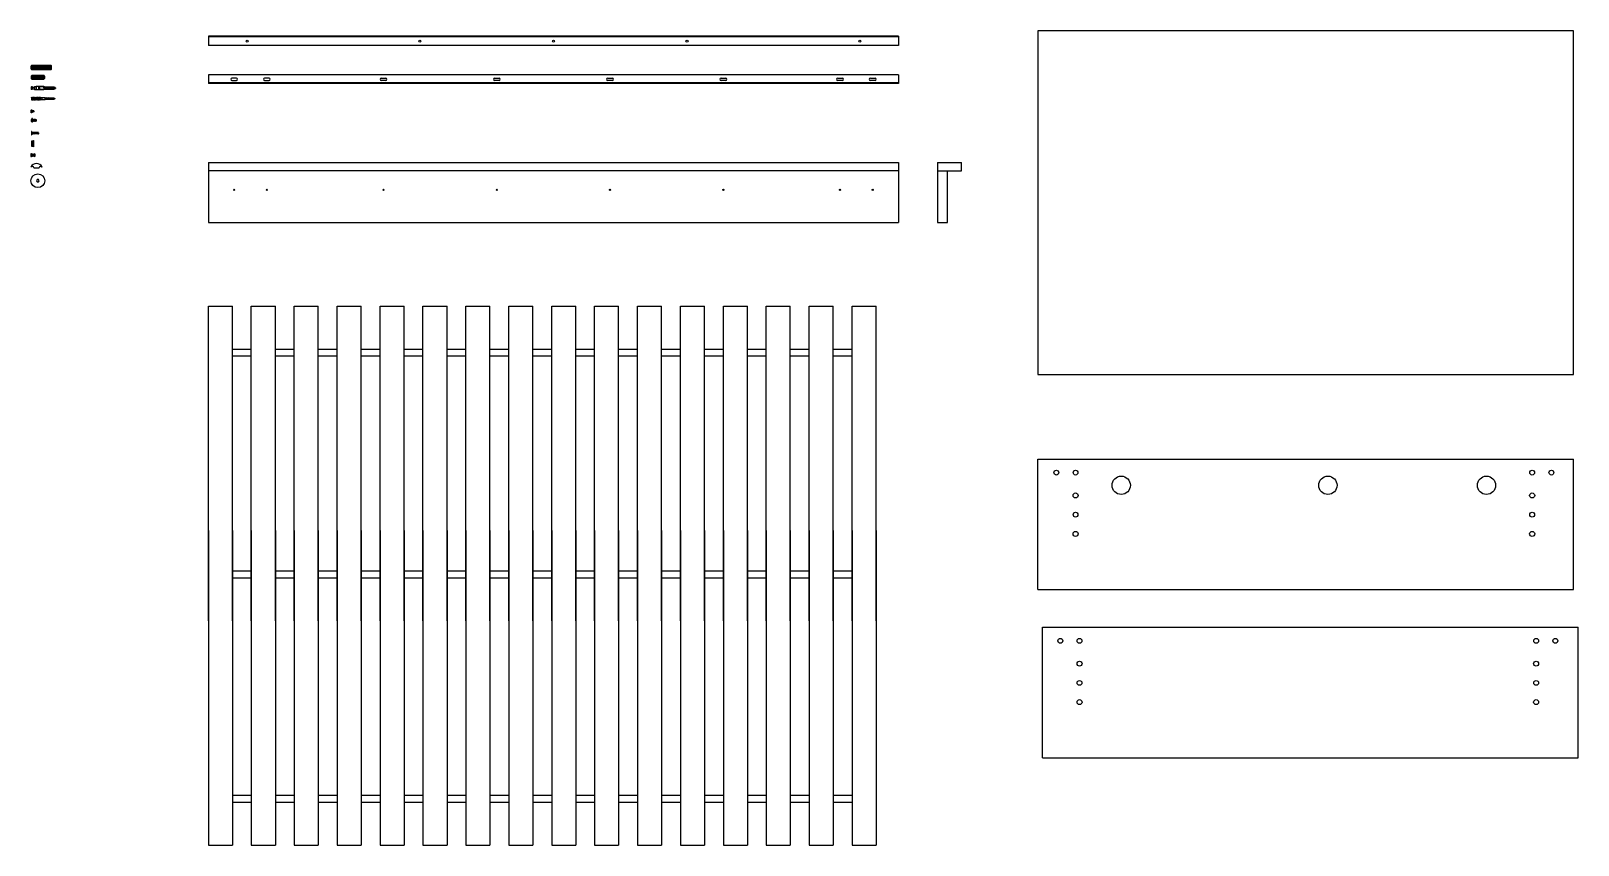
# Model space of a CAD drawing. Header units: millimetres. Extents: x 1628 to 5948, y -265 to 1722.
# Drawn here: x 4723.8 to 5174.5, y 77.5 to 314.6 of the extents above; entities that cross this region are included whole.
import ezdxf

# ---------------------------------------------------------------- set-up
doc = ezdxf.new("R2010")
doc.units = ezdxf.units.MM
doc.layers.get('0').update_dxf_attribs({"color": 8})
doc.layers.add('Viti', color=3, linetype='Continuous')

# ---------------------------------------------------------------- blocks, each defined once
blk = doc.blocks.new('101367')
for p, q in [((40.33, 268.19), (40.33, 267.01)), ((40.53, 268), (45.73, 268)), ((40.53, 267.8), (45.73, 267.8)), ((40.53, 267.6), (45.73, 267.6)), ((40.53, 267.4), (45.73, 267.4)), ((40.53, 267.2), (45.73, 267.2)), ((45.93, 268.19), (45.93, 267.01))]:
    blk.add_line(p, q)
blk.add_lwpolyline([(40.3, 268.17), (40.19, 268.06, 0.198912), (40.13, 267.92), (40.13, 267.28, 0.198912), (40.19, 267.14), (40.3, 267.03, 0.198912), (40.37, 267), (45.89, 267, 0.198912), (45.96, 267.03), (46.07, 267.14, 0.198912), (46.13, 267.28), (46.13, 267.92, 0.198912), (46.07, 268.06), (45.96, 268.17, 0.198912), (45.89, 268.2), (40.37, 268.2, 0.198912)], format="xyb", close=True)
blk = doc.blocks.new('101359')
for p, q in [((40.25, 264.26), (40.25, 265.24)), ((43.65, 265.15), (40.45, 265.15)), ((43.65, 264.95), (40.45, 264.95)), ((43.65, 264.75), (40.45, 264.75)), ((43.65, 264.55), (40.45, 264.55)), ((43.65, 264.35), (40.45, 264.35)), ((43.85, 265.24), (43.85, 264.26))]:
    blk.add_line(p, q)
blk.add_lwpolyline([(44.05, 265, 0.198912), (44.02, 265.08), (43.88, 265.22, 0.198932), (43.81, 265.25), (40.29, 265.25, 0.198544), (40.22, 265.22), (40.08, 265.08, 0.199261), (40.05, 265), (40.05, 264.49, 0.198038), (40.08, 264.42), (40.22, 264.28, 0.199807), (40.29, 264.25), (43.81, 264.25, 0.198893), (43.88, 264.28), (44.02, 264.42, 0.198912), (44.05, 264.49), (44.05, 265)], format="xyb")
blk = doc.blocks.new('105163')
for p, q in [((40.03, 251.93), (40.03, 251.53)), ((40.38, 252.23), (40.26, 252.23)), ((40.38, 251.23), (40.26, 251.23)), ((40.43, 252.18), (40.43, 251.28)), ((40.43, 252.13), (40.43, 251.33)), ((40.46, 251.98), (40.43, 252)), ((40.43, 251.47), (40.48, 251.43)), ((40.48, 252.03), (40.46, 251.98)), ((40.5, 251.48), (40.46, 251.98)), ((40.53, 251.98), (40.48, 252.03)), ((40.48, 251.43), (40.5, 251.48)), ((40.5, 251.48), (40.55, 251.43)), ((40.55, 252.03), (40.53, 251.98)), ((40.57, 251.48), (40.53, 251.98)), ((40.6, 251.98), (40.55, 252.03)), ((40.55, 251.43), (40.57, 251.48)), ((40.57, 251.48), (40.62, 251.43)), ((40.62, 252.03), (40.6, 251.98)), ((40.64, 251.48), (40.6, 251.98)), ((40.67, 251.98), (40.62, 252.03)), ((40.62, 251.43), (40.64, 251.48)), ((40.64, 251.48), (40.69, 251.43)), ((40.69, 252.03), (40.67, 251.98)), ((40.71, 251.48), (40.67, 251.98)), ((40.74, 251.98), (40.69, 252.03)), ((40.69, 251.43), (40.71, 251.48)), ((40.71, 251.48), (40.76, 251.43)), ((40.76, 252.03), (40.74, 251.98)), ((40.78, 251.48), (40.74, 251.98)), ((40.81, 251.98), (40.76, 252.03)), ((40.76, 251.43), (40.78, 251.48)), ((40.78, 251.48), (40.83, 251.43)), ((40.83, 252.03), (40.81, 251.98)), ((40.85, 251.48), (40.81, 251.98)), ((40.88, 251.98), (40.83, 252.03)), ((40.83, 251.43), (40.85, 251.48)), ((40.85, 251.48), (40.9, 251.43)), ((40.9, 252.03), (40.88, 251.98)), ((40.92, 251.48), (40.88, 251.98)), ((40.95, 251.98), (40.9, 252.03)), ((40.9, 251.43), (40.92, 251.48)), ((40.92, 251.48), (40.97, 251.43)), ((40.97, 252.03), (40.95, 251.98)), ((40.99, 251.48), (40.95, 251.98)), ((41.02, 251.98), (40.97, 252.03)), ((40.97, 251.43), (40.99, 251.48)), ((40.99, 251.48), (41.04, 251.43)), ((41.04, 252.03), (41.02, 251.98)), ((41.06, 251.48), (41.02, 251.98)), ((41.09, 251.98), (41.04, 252.03)), ((41.04, 251.43), (41.06, 251.48)), ((41.06, 251.48), (41.11, 251.43)), ((41.11, 252.03), (41.09, 251.98)), ((41.13, 251.48), (41.09, 251.98)), ((41.16, 251.98), (41.11, 252.03)), ((41.11, 251.43), (41.13, 251.48)), ((41.13, 251.48), (41.18, 251.43)), ((41.18, 252.03), (41.16, 251.98)), ((41.2, 251.48), (41.16, 251.98)), ((41.23, 251.98), (41.18, 252.03)), ((41.18, 251.43), (41.2, 251.48)), ((41.2, 251.48), (41.25, 251.43)), ((41.25, 252.03), (41.23, 251.98)), ((41.27, 251.48), (41.23, 251.98)), ((41.3, 251.98), (41.25, 252.03)), ((41.25, 251.43), (41.27, 251.48)), ((41.27, 251.48), (41.32, 251.43)), ((41.32, 252.03), (41.3, 251.98)), ((41.34, 251.48), (41.3, 251.98)), ((41.37, 251.98), (41.32, 252.03)), ((41.32, 251.43), (41.34, 251.48)), ((41.34, 251.48), (41.39, 251.43)), ((41.37, 251.98), (41.4, 251.98)), ((41.41, 251.48), (41.37, 251.98)), ((41.39, 251.43), (41.41, 251.48)), ((41.43, 251.95), (41.43, 251.5))]:
    blk.add_line(p, q)
for centre, radius, start, end in [((40.43, 251.87), 0.405, 124.5854, 172.7178), ((40.47, 251.61), 0.451, 190.1412, 232.7163), ((40.26, 252.13), 0.1, 90, 124.5854), ((40.26, 251.33), 0.1, 232.7163, 270), ((40.38, 252.18), 0.05, 0, 90), ((40.38, 251.28), 0.05, 270, 0), ((41.4, 251.95), 0.025, 0, 90), ((41.4, 251.5), 0.025, 277.6197, 0)]:
    blk.add_arc(centre, radius, start, end)
blk = doc.blocks.new('117327')
for p, q in [((40.06, 254.75), (40.08, 254.77)), ((40.08, 254.77), (40.08, 253.87)), ((40.28, 254.47), (40.23, 254.52)), ((40.23, 254.52), (40.23, 254.51)), ((40.24, 254.17), (40.23, 254.29)), ((40.23, 254.15), (40.24, 254.17)), ((40.24, 254.17), (40.29, 254.12)), ((40.3, 254.52), (40.28, 254.47)), ((40.31, 254.17), (40.28, 254.47)), ((40.29, 254.12), (40.31, 254.17)), ((40.35, 254.47), (40.3, 254.52)), ((40.31, 254.17), (40.36, 254.12)), ((40.37, 254.52), (40.35, 254.47)), ((40.38, 254.17), (40.35, 254.47)), ((40.36, 254.12), (40.38, 254.17)), ((40.42, 254.47), (40.37, 254.52)), ((40.38, 254.17), (40.43, 254.12)), ((40.44, 254.52), (40.42, 254.47)), ((40.45, 254.17), (40.42, 254.47)), ((40.43, 254.12), (40.45, 254.17)), ((40.49, 254.47), (40.44, 254.52)), ((40.45, 254.17), (40.5, 254.12)), ((40.51, 254.52), (40.49, 254.47)), ((40.52, 254.17), (40.49, 254.47)), ((40.5, 254.12), (40.52, 254.17)), ((40.56, 254.47), (40.51, 254.52)), ((40.52, 254.17), (40.57, 254.12)), ((40.58, 254.52), (40.56, 254.47)), ((40.59, 254.17), (40.56, 254.47)), ((40.57, 254.12), (40.59, 254.17)), ((40.63, 254.47), (40.58, 254.52)), ((40.59, 254.17), (40.64, 254.12)), ((40.65, 254.52), (40.63, 254.47)), ((40.66, 254.17), (40.63, 254.47)), ((40.64, 254.12), (40.66, 254.17)), ((40.7, 254.47), (40.65, 254.52)), ((40.66, 254.17), (40.71, 254.12)), ((40.72, 254.52), (40.7, 254.47)), ((40.73, 254.17), (40.7, 254.47)), ((40.71, 254.12), (40.73, 254.17)), ((40.77, 254.47), (40.72, 254.52)), ((40.73, 254.17), (40.78, 254.12)), ((40.8, 254.17), (40.77, 254.47)), ((40.77, 254.47), (40.8, 254.47)), ((40.78, 254.12), (40.8, 254.17)), ((40.8, 254.17), (40.8, 254.17)), ((40.83, 254.45), (40.83, 254.2))]:
    blk.add_line(p, q)
blk.add_lwpolyline([(40.08, 254.77), (40.2, 254.77, -0.414214), (40.23, 254.74), (40.23, 253.9, -0.414214), (40.2, 253.87), (40.08, 253.87), (40.06, 253.89, -0.198912), (40.03, 253.96), (40.03, 254.68)], format="xyb")
for centre, radius, start, end in [((40.13, 254.68), 0.1, 135, 180), ((40.8, 254.45), 0.025, 0, 90), ((40.8, 254.2), 0.025, 270, 0)]:
    blk.add_arc(centre, radius, start, end)
blk = doc.blocks.new('*U151')
blk.add_lwpolyline([(0, 0), (0, 0.1), (0.05, 0), (0.12, -0.4), (0.12, -0.5), (0.07, -0.4), (0, 0)])
blk = doc.blocks.new('*U152')
at = {"color": 0, "linetype": 'ByBlock', "lineweight": -2, "transparency": 16777216}
for p in [(42.38, 270.66), (42.66, 270.66), (42.93, 270.66), (43.21, 270.66), (43.49, 270.66), (43.76, 270.66)]:
    blk.add_blockref('*U151', p, dxfattribs=at)
blk = doc.blocks.new('110789')
for p, q in [((40.13, 246.71), (40.13, 245.81)), ((40.23, 246.71), (40.23, 245.81)), ((40.55, 246.46), (40.33, 246.46)), ((40.62, 246.06), (40.33, 246.06)), ((40.83, 246.46), (40.6, 246.46)), ((40.9, 246.06), (40.67, 246.06)), ((41.11, 246.46), (40.88, 246.46)), ((41.18, 246.06), (40.95, 246.06)), ((41.38, 246.46), (41.16, 246.46)), ((41.45, 246.06), (41.23, 246.06)), ((41.66, 246.46), (41.43, 246.46)), ((41.73, 246.06), (41.5, 246.06)), ((41.94, 246.46), (41.71, 246.46)), ((42.01, 246.06), (41.78, 246.06)), ((42.06, 246.46), (41.99, 246.46)), ((42.06, 246.06), (42.06, 246.06)), ((42.11, 246.43), (42.09, 246.45)), ((42.09, 246.08), (42.11, 246.1)), ((42.13, 246.39), (42.13, 246.13))]:
    blk.add_line(p, q)
blk.add_lwpolyline([(40.23, 246.71), (40.33, 246.46), (40.33, 246.06), (40.23, 245.81)])
for centre, start, end in [((40.18, 246.71), 360, 180), ((40.18, 245.81), 180, 0), ((42.06, 246.41), 45, 90), ((42.06, 246.11), 270, 315), ((42.08, 246.39), 0, 45), ((42.08, 246.13), 315, 0)]:
    blk.add_arc(centre, 0.05, start, end)
blk.add_blockref('*U152', (-1.83, -24.2))
blk = doc.blocks.new('*U158')
blk.add_lwpolyline([(-0.02, 0.1), (-0.02, 0.25), (0.03, 0.1), (0.14, -0.5), (0.14, -0.65), (0.09, -0.5), (-0.02, 0.1)])
blk = doc.blocks.new('*U159')
at = {"color": 0, "linetype": 'ByBlock', "lineweight": -2, "transparency": 16777216}
for p in [(42.38, 270.66), (42.69, 270.66), (42.99, 270.66), (43.3, 270.66), (43.61, 270.66), (43.91, 270.66), (44.22, 270.66), (44.53, 270.66), (44.83, 270.66)]:
    blk.add_blockref('*U158', p, dxfattribs=at)
blk = doc.blocks.new('123491')
for p, q in [((40.13, 259.05), (40.13, 258.5)), ((40.18, 259.21), (40.18, 258.34)), ((40.23, 259.22), (40.23, 258.32)), ((40.33, 259.21), (40.33, 258.33)), ((40.38, 259.02), (40.98, 259.02)), ((40.38, 258.52), (40.98, 258.52)), ((40.98, 259.02), (40.98, 258.52)), ((41, 259.09), (41.03, 259.12)), ((41, 258.45), (41.03, 258.42)), ((41.03, 259.27), (41.03, 259.12)), ((41.03, 259.12), (41.03, 258.42)), ((41.03, 258.42), (41.03, 258.27)), ((41.53, 259.27), (41.58, 259.3)), ((41.58, 258.25), (41.53, 258.27)), ((41.58, 259.3), (41.58, 258.25)), ((43.78, 259.07), (43.8, 259.07)), ((43.78, 258.47), (43.91, 258.47)), ((43.85, 259.07), (44.11, 259.07)), ((43.96, 258.47), (44.21, 258.47)), ((44.16, 259.07), (44.41, 259.07)), ((44.26, 258.47), (44.52, 258.47)), ((44.46, 259.07), (44.72, 259.07)), ((44.57, 258.47), (44.83, 258.47)), ((44.77, 259.07), (45.03, 259.07)), ((44.88, 258.47), (45.13, 258.47)), ((45.08, 259.07), (45.33, 259.07)), ((45.18, 258.47), (45.44, 258.47)), ((45.38, 259.07), (45.64, 259.07)), ((45.49, 258.47), (45.75, 258.47)), ((45.69, 259.07), (45.94, 259.07)), ((45.8, 258.47), (46.05, 258.47)), ((46, 259.07), (46.25, 259.07)), ((46.1, 258.47), (46.36, 258.47)), ((46.3, 259.07), (46.56, 259.07)), ((46.41, 258.47), (46.56, 258.47)), ((46.78, 259.02), (46.88, 258.97)), ((46.95, 258.61), (46.78, 258.52)), ((46.88, 258.97), (46.88, 259.12)), ((46.88, 259.12), (46.94, 258.94)), ((46.95, 258.61), (46.88, 258.97)), ((46.94, 258.94), (47.28, 258.77)), ((46.94, 258.94), (46.99, 258.63)), ((47, 258.46), (46.95, 258.61)), ((47.28, 258.77), (46.99, 258.63)), ((46.99, 258.63), (47, 258.46))]:
    blk.add_line(p, q)
for points in [[(40.18, 259.21), (40.23, 259.22), (40.31, 259.22, -0.344151), (40.34, 259.2), (40.38, 259.02), (40.38, 258.52), (40.34, 258.34, -0.344151), (40.31, 258.32), (40.23, 258.32), (40.18, 258.34)], [(42.18, 259.12), (42.43, 258.98, -0.259444), (42.54, 258.77), (42.54, 258.77, -0.259444), (42.43, 258.56), (42.18, 258.42)]]:
    blk.add_lwpolyline(points, format="xyb")
for points in [[(41.03, 259.27), (41.53, 259.27), (41.53, 258.27), (41.03, 258.27)], [(41.58, 259.3), (43.78, 259.3), (43.78, 258.25), (41.58, 258.25)], [(43.78, 259.12), (42.18, 259.12), (42.18, 258.42), (43.78, 258.42)], [(46.56, 259.07), (46.56, 259.22), (46.61, 259.07), (46.71, 258.49), (46.72, 258.33), (46.66, 258.48), (46.56, 259.07)]]:
    blk.add_lwpolyline(points)
for centre, radius, start, end in [((40.4, 259.05), 0.267, 144.3279, 181.2305), ((40.4, 258.49), 0.267, 178.7695, 215.6721), ((41.11, 259.03), 0.128, 154.7078, 182.2482), ((41.11, 258.52), 0.126, 177.5641, 205.4706), ((41.02, 259.07), 0.03, 135, 154.7078), ((41.02, 258.47), 0.03, 205.4706, 225), ((46.56, 258.97), 0.5, 270, 281.7764), ((46.56, 258.57), 0.5, 63.4349, 84.5343), ((46.56, 258.97), 0.5, 287.457, 296.5651)]:
    blk.add_arc(centre, radius, start, end)
blk.add_blockref('*U159', (1.44, -11.69))
blk = doc.blocks.new('*U155')
blk.add_lwpolyline([(-0.01, 0.05), (0, 0.15), (0.04, 0.05), (0.13, -0.45), (0.13, -0.55), (0.08, -0.45), (-0.01, 0.05)])
blk = doc.blocks.new('*U156')
at = {"color": 0, "linetype": 'ByBlock', "lineweight": -2, "transparency": 16777216}
for p in [(42.38, 270.66), (42.76, 270.66), (43.15, 270.66), (43.53, 270.66), (43.91, 270.66), (44.3, 270.66), (44.68, 270.66)]:
    blk.add_blockref('*U155', p, dxfattribs=at)
blk = doc.blocks.new('114334')
for p, q in [((40.21, 258.88), (40.27, 258.18)), ((40.21, 258.88), (40.21, 258.19)), ((40.22, 258.18), (40.27, 258.18)), ((42.79, 258.88), (42.73, 258.88)), ((42.79, 258.18), (42.79, 258.88)), ((44.09, 258.78), (44.09, 258.28))]:
    blk.add_line(p, q)
for points in [[(40.21, 258.88), (40.23, 258.93), (40.28, 258.88)], [(40.27, 258.18), (40.32, 258.13), (40.34, 258.18)], [(40.28, 258.88), (40.3, 258.93), (40.35, 258.88)], [(40.28, 258.88), (40.34, 258.18)], [(40.34, 258.18), (40.39, 258.13), (40.41, 258.18)], [(40.35, 258.88), (40.37, 258.93), (40.42, 258.88)], [(40.35, 258.88), (40.41, 258.18)], [(40.41, 258.18), (40.46, 258.13), (40.48, 258.18)], [(40.42, 258.88), (40.44, 258.93), (40.49, 258.88)], [(40.42, 258.88), (40.48, 258.18)], [(40.48, 258.18), (40.53, 258.13), (40.55, 258.18)], [(40.49, 258.88), (40.51, 258.93), (40.56, 258.88)], [(40.49, 258.88), (40.55, 258.18)], [(40.55, 258.18), (40.6, 258.13), (40.62, 258.18)], [(40.56, 258.88), (40.58, 258.93), (40.63, 258.88)], [(40.56, 258.88), (40.62, 258.18)], [(40.62, 258.18), (40.67, 258.13), (40.69, 258.18)], [(40.63, 258.88), (40.65, 258.93), (40.7, 258.88)], [(40.63, 258.88), (40.69, 258.18)], [(40.69, 258.18), (40.74, 258.13), (40.76, 258.18)], [(40.7, 258.88), (40.72, 258.93), (40.77, 258.88)], [(40.7, 258.88), (40.76, 258.18)], [(40.76, 258.18), (40.81, 258.13), (40.83, 258.18)], [(40.77, 258.88), (40.79, 258.93), (40.84, 258.88)], [(40.77, 258.88), (40.83, 258.18)], [(40.83, 258.18), (40.88, 258.13), (40.9, 258.18)], [(40.84, 258.88), (40.86, 258.93), (40.91, 258.88)], [(40.84, 258.88), (40.9, 258.18)], [(40.9, 258.18), (40.95, 258.13), (40.97, 258.18)], [(40.91, 258.88), (40.93, 258.93), (40.98, 258.88)], [(40.91, 258.88), (40.97, 258.18)], [(40.97, 258.18), (41.02, 258.13), (41.04, 258.18)], [(40.98, 258.88), (41, 258.93), (41.05, 258.88)], [(40.98, 258.88), (41.04, 258.18)], [(41.04, 258.18), (41.09, 258.13), (41.11, 258.18)], [(41.05, 258.88), (41.07, 258.93), (41.12, 258.88)], [(41.05, 258.88), (41.11, 258.18)], [(41.11, 258.18), (41.16, 258.13), (41.18, 258.18)], [(41.12, 258.88), (41.14, 258.93), (41.19, 258.88)], [(41.12, 258.88), (41.18, 258.18)], [(41.18, 258.18), (41.23, 258.13), (41.25, 258.18)], [(41.19, 258.88), (41.21, 258.93), (41.26, 258.88)], [(41.19, 258.88), (41.25, 258.18)], [(41.25, 258.18), (41.3, 258.13), (41.32, 258.18)], [(41.26, 258.88), (41.28, 258.93), (41.33, 258.88)], [(41.26, 258.88), (41.32, 258.18)], [(41.32, 258.18), (41.37, 258.13), (41.39, 258.18)], [(41.33, 258.88), (41.35, 258.93), (41.4, 258.88)], [(41.33, 258.88), (41.39, 258.18)], [(41.39, 258.18), (41.44, 258.13), (41.46, 258.18)], [(41.4, 258.88), (41.42, 258.93), (41.47, 258.88)], [(41.4, 258.88), (41.46, 258.18)], [(41.46, 258.18), (41.51, 258.13), (41.53, 258.18)], [(41.47, 258.88), (41.49, 258.93), (41.54, 258.88)], [(41.47, 258.88), (41.53, 258.18)], [(41.53, 258.18), (41.58, 258.13), (41.6, 258.18)], [(41.54, 258.88), (41.56, 258.93), (41.61, 258.88)], [(41.54, 258.88), (41.6, 258.18)], [(41.6, 258.18), (41.65, 258.13), (41.67, 258.18)], [(41.61, 258.88), (41.63, 258.93), (41.68, 258.88)], [(41.61, 258.88), (41.67, 258.18)], [(41.67, 258.18), (41.72, 258.13), (41.74, 258.18)], [(41.68, 258.88), (41.7, 258.93), (41.75, 258.88)], [(41.68, 258.88), (41.74, 258.18)], [(41.74, 258.18), (41.79, 258.13), (41.81, 258.18)], [(41.75, 258.88), (41.77, 258.93), (41.82, 258.88)], [(41.75, 258.88), (41.81, 258.18)], [(41.81, 258.18), (41.86, 258.13), (41.88, 258.18)], [(41.82, 258.88), (41.84, 258.93), (41.89, 258.88)], [(41.82, 258.88), (41.88, 258.18)], [(41.88, 258.18), (41.93, 258.13), (41.95, 258.18)], [(41.89, 258.88), (41.91, 258.93), (41.96, 258.88)], [(41.89, 258.88), (41.95, 258.18)], [(41.95, 258.18), (42, 258.13), (42.02, 258.18)], [(41.96, 258.88), (41.98, 258.93), (42.03, 258.88)], [(41.96, 258.88), (42.02, 258.18)], [(42.02, 258.18), (42.07, 258.13), (42.09, 258.18)], [(42.03, 258.88), (42.05, 258.93), (42.1, 258.88)], [(42.03, 258.88), (42.09, 258.18)], [(42.09, 258.18), (42.14, 258.13), (42.16, 258.18)], [(42.1, 258.88), (42.12, 258.93), (42.17, 258.88)], [(42.1, 258.88), (42.16, 258.18)], [(42.16, 258.18), (42.21, 258.13), (42.23, 258.18)], [(42.17, 258.88), (42.19, 258.93), (42.24, 258.88)], [(42.17, 258.88), (42.23, 258.18)], [(42.23, 258.18), (42.28, 258.13), (42.3, 258.18)], [(42.24, 258.88), (42.26, 258.93), (42.31, 258.88)], [(42.24, 258.88), (42.3, 258.18)], [(42.3, 258.18), (42.35, 258.13), (42.37, 258.18)], [(42.31, 258.88), (42.33, 258.93), (42.38, 258.88)], [(42.31, 258.88), (42.37, 258.18)], [(42.37, 258.18), (42.42, 258.13), (42.44, 258.18)], [(42.38, 258.88), (42.4, 258.93), (42.45, 258.88)], [(42.38, 258.88), (42.44, 258.18)], [(42.44, 258.18), (42.49, 258.13), (42.51, 258.18)], [(42.45, 258.88), (42.47, 258.93), (42.52, 258.88)], [(42.45, 258.88), (42.51, 258.18)], [(42.51, 258.18), (42.56, 258.13), (42.58, 258.18)], [(42.52, 258.88), (42.54, 258.93), (42.59, 258.88)], [(42.52, 258.88), (42.58, 258.18)], [(42.58, 258.18), (42.63, 258.13), (42.65, 258.18)], [(42.59, 258.88), (42.61, 258.93), (42.66, 258.88)], [(42.59, 258.88), (42.65, 258.18)], [(42.65, 258.18), (42.7, 258.13), (42.72, 258.18)], [(42.66, 258.88), (42.68, 258.93), (42.73, 258.88)], [(42.66, 258.88), (42.72, 258.18)], [(42.72, 258.18), (42.77, 258.13), (42.79, 258.18)], [(42.73, 258.88), (42.79, 258.18)], [(42.79, 258.88), (43.19, 258.88), (43.19, 258.18), (42.79, 258.18)], [(43.19, 258.83), (44.09, 258.83), (44.09, 258.23), (43.19, 258.23)], [(44.09, 258.78), (44.18, 258.78)], [(44.27, 258.28), (44.09, 258.28)], [(44.23, 258.78), (44.56, 258.78)], [(44.65, 258.28), (44.32, 258.28)], [(44.61, 258.78), (44.94, 258.78)], [(45.03, 258.28), (44.7, 258.28)], [(44.99, 258.78), (45.33, 258.78)], [(45.42, 258.28), (45.08, 258.28)], [(45.38, 258.78), (45.71, 258.78)], [(45.8, 258.28), (45.47, 258.28)], [(45.76, 258.78), (46.09, 258.78)], [(46.18, 258.28), (45.85, 258.28)], [(46.14, 258.78), (46.48, 258.78)], [(46.56, 258.28), (46.23, 258.28)]]:
    blk.add_lwpolyline(points)
blk.add_lwpolyline([(46.53, 258.78), (46.58, 258.78, -0.175452), (46.78, 258.71), (46.98, 258.54, -0.468375), (46.98, 258.52), (46.78, 258.35, -0.149), (46.61, 258.28, -0.149)], format="xyb")
blk.add_arc((40.22, 258.19), 0.01, 180, 270)
blk.add_blockref('*U156', (1.81, -11.93))
blk = doc.blocks.new('114254')
for p, q in [((40.13, 245.68), (40.13, 244.18)), ((40.63, 245.68), (40.13, 245.68)), ((40.13, 245.3), (40.63, 245.3)), ((40.13, 244.55), (40.63, 244.55)), ((40.13, 244.18), (40.63, 244.18)), ((40.63, 245.73), (40.63, 244.13)), ((40.63, 244.18), (40.63, 245.68)), ((40.73, 245.83), (40.73, 244.03)), ((40.73, 245.83), (40.73, 245.83)), ((40.73, 244.03), (40.73, 244.03))]:
    blk.add_line(p, q)
for centre, start, end in [((40.73, 245.73), 90, 180), ((40.73, 244.13), 180, 270)]:
    blk.add_arc(centre, 0.1, start, end)
blk = doc.blocks.new('102267')
for p, q in [((40.23, 240.58), (40.23, 239.78)), ((40.23, 240.58), (40.33, 240.48)), ((40.23, 239.78), (40.33, 239.88))]:
    blk.add_line(p, q)
for points in [[(40.23, 240.58), (40.04, 240.58, 0.414214), (40.03, 240.57), (40.03, 239.79, 0.414214), (40.04, 239.78), (40.23, 239.78)], [(40.63, 239.88), (40.34, 239.78, -0.511918), (40.33, 239.79), (40.33, 240.56, -0.511918), (40.34, 240.57), (40.63, 240.48)], [(40.93, 239.88), (40.64, 239.78, -0.511918), (40.63, 239.79), (40.63, 240.56, -0.511918), (40.64, 240.57), (40.93, 240.48)]]:
    blk.add_lwpolyline(points, format="xyb")
blk.add_lwpolyline([(40.93, 240.56), (40.93, 239.79, 0.511918), (40.94, 239.78), (41.22, 239.87, 0.322823), (41.23, 239.88), (41.23, 240.47, 0.322823), (41.22, 240.48), (40.94, 240.57, 0.511918)], format="xyb", close=True)

msp = doc.modelspace()

# ---------------------------------------------------------------- linework, layer by layer
for p, q in [((4976.54, 313.03), (4775.54, 313.03)), ((4775.54, 313.03), (4775.54, 310.33)), ((4976.54, 312.83), (4775.54, 312.83)), ((4976.54, 313.03), (4976.54, 310.33)), ((5173.15, 314.58), (5017.15, 314.58)), ((5017.15, 314.58), (5017.15, 214.58)), ((5173.15, 214.58), (5173.15, 314.58)), ((4976.54, 310.33), (4775.54, 310.33)), ((4976.54, 301.76), (4775.54, 301.76)), ((4775.54, 301.76), (4775.54, 299.26)), ((4976.54, 299.46), (4775.54, 299.46)), ((4976.54, 299.26), (4775.54, 299.26)), ((4976.54, 301.76), (4976.54, 299.26)), ((4775.54, 276.32), (4775.54, 258.82)), ((4987.87, 276.32), (4994.87, 276.32)), ((4987.87, 276.32), (4987.87, 273.82)), ((4994.87, 273.82), (4994.87, 276.32)), ((4987.87, 273.82), (4994.87, 273.82)), ((4987.87, 273.82), (4987.87, 258.82)), ((4990.87, 258.82), (4990.87, 273.82)), ((4775.54, 258.82), (4976.54, 258.82)), ((4987.87, 258.82), (4990.87, 258.82)), ((4775.54, 142.87), (4775.54, 234.47)), ((4775.54, 234.47), (4782.54, 234.47)), ((4782.54, 142.87), (4782.54, 234.47)), ((4788.04, 234.47), (4795.04, 234.47)), ((4788.04, 142.87), (4788.04, 234.47)), ((4795.04, 142.87), (4795.04, 234.47)), ((4800.54, 142.87), (4800.54, 234.47)), ((4800.54, 234.47), (4807.54, 234.47)), ((4807.54, 142.87), (4807.54, 234.47)), ((4813.04, 234.47), (4820.04, 234.47)), ((4813.04, 142.87), (4813.04, 234.47)), ((4820.04, 142.87), (4820.04, 234.47)), ((4825.54, 142.87), (4825.54, 234.47)), ((4825.54, 234.47), (4832.54, 234.47)), ((4832.54, 142.87), (4832.54, 234.47)), ((4838.04, 234.47), (4845.04, 234.47)), ((4838.04, 142.87), (4838.04, 234.47)), ((4845.04, 142.87), (4845.04, 234.47)), ((4850.54, 142.87), (4850.54, 234.47)), ((4850.54, 234.47), (4857.54, 234.47)), ((4857.54, 142.87), (4857.54, 234.47)), ((4863.04, 142.87), (4863.04, 234.47)), ((4863.04, 234.47), (4870.04, 234.47)), ((4870.04, 142.87), (4870.04, 234.47)), ((4875.54, 142.87), (4875.54, 234.47)), ((4875.54, 234.47), (4882.54, 234.47)), ((4882.54, 142.87), (4882.54, 234.47)), ((4888.04, 142.87), (4888.04, 234.47)), ((4888.04, 234.47), (4895.04, 234.47)), ((4895.04, 142.87), (4895.04, 234.47)), ((4900.54, 142.87), (4900.54, 234.47)), ((4900.54, 234.47), (4907.54, 234.47)), ((4907.54, 142.87), (4907.54, 234.47)), ((4913.04, 142.87), (4913.04, 234.47)), ((4913.04, 234.47), (4920.04, 234.47)), ((4920.04, 142.87), (4920.04, 234.47)), ((4925.54, 142.87), (4925.54, 234.47)), ((4925.54, 234.47), (4932.54, 234.47)), ((4932.54, 142.87), (4932.54, 234.47)), ((4938.04, 142.87), (4938.04, 234.47)), ((4938.04, 234.47), (4945.04, 234.47)), ((4945.04, 142.87), (4945.04, 234.47)), ((4950.54, 142.87), (4950.54, 234.47)), ((4950.54, 234.47), (4957.54, 234.47)), ((4957.54, 142.87), (4957.54, 234.47)), ((4963.04, 142.87), (4963.04, 234.47)), ((4963.04, 234.47), (4970.04, 234.47)), ((4970.04, 142.87), (4970.04, 234.47)), ((4782.54, 221.97), (4788.04, 221.97)), ((4795.04, 221.97), (4800.54, 221.97)), ((4807.54, 221.97), (4813.04, 221.97)), ((4820.04, 221.97), (4825.54, 221.97)), ((4832.54, 221.97), (4838.04, 221.97)), ((4845.04, 221.97), (4850.54, 221.97)), ((4857.54, 221.97), (4863.04, 221.97)), ((4870.04, 221.97), (4875.54, 221.97)), ((4882.54, 221.97), (4888.04, 221.97)), ((4895.04, 221.97), (4900.54, 221.97)), ((4907.54, 221.97), (4913.04, 221.97)), ((4920.04, 221.97), (4925.54, 221.97)), ((4932.54, 221.97), (4938.04, 221.97)), ((4945.04, 221.97), (4950.54, 221.97)), ((4957.54, 221.97), (4963.04, 221.97)), ((4782.54, 219.97), (4788.04, 219.97)), ((4795.04, 219.97), (4800.54, 219.97)), ((4807.54, 219.97), (4813.04, 219.97)), ((4820.04, 219.97), (4825.54, 219.97)), ((4832.54, 219.97), (4838.04, 219.97)), ((4845.04, 219.97), (4850.54, 219.97)), ((4857.54, 219.97), (4863.04, 219.97)), ((4870.04, 219.97), (4875.54, 219.97)), ((4882.54, 219.97), (4888.04, 219.97)), ((4895.04, 219.97), (4900.54, 219.97)), ((4907.54, 219.97), (4913.04, 219.97)), ((4920.04, 219.97), (4925.54, 219.97)), ((4932.54, 219.97), (4938.04, 219.97)), ((4945.04, 219.97), (4950.54, 219.97)), ((4957.54, 219.97), (4963.04, 219.97)), ((5017.15, 214.58), (5173.15, 214.58)), ((5017.15, 214.58), (5173.15, 214.58)), ((5017.15, 151.93), (5017.15, 189.93)), ((5017.15, 189.93), (5173.15, 189.93)), ((5173.15, 151.93), (5173.15, 189.93)), ((4775.54, 169.14), (4775.54, 77.54)), ((4782.54, 169.14), (4782.54, 77.54)), ((4788.04, 169.14), (4788.04, 77.54)), ((4795.04, 169.14), (4795.04, 77.54)), ((4800.54, 169.14), (4800.54, 77.54)), ((4807.54, 169.14), (4807.54, 77.54)), ((4813.04, 169.14), (4813.04, 77.54)), ((4820.04, 169.14), (4820.04, 77.54)), ((4825.54, 169.14), (4825.54, 77.54)), ((4832.54, 169.14), (4832.54, 77.54)), ((4838.04, 169.14), (4838.04, 77.54)), ((4845.04, 169.14), (4845.04, 77.54)), ((4850.54, 169.14), (4850.54, 77.54)), ((4857.54, 169.14), (4857.54, 77.54)), ((4863.04, 169.14), (4863.04, 77.54)), ((4870.04, 169.14), (4870.04, 77.54)), ((4875.54, 169.14), (4875.54, 77.54)), ((4882.54, 169.14), (4882.54, 77.54)), ((4888.04, 169.14), (4888.04, 77.54)), ((4895.04, 169.14), (4895.04, 77.54)), ((4900.54, 169.14), (4900.54, 77.54)), ((4907.54, 169.14), (4907.54, 77.54)), ((4913.04, 169.14), (4913.04, 77.54)), ((4920.04, 169.14), (4920.04, 77.54)), ((4925.54, 169.14), (4925.54, 77.54)), ((4932.54, 169.14), (4932.54, 77.54)), ((4938.04, 169.14), (4938.04, 77.54)), ((4945.04, 169.14), (4945.04, 77.54)), ((4950.54, 169.14), (4950.54, 77.54)), ((4957.54, 169.14), (4957.54, 77.54)), ((4963.04, 169.14), (4963.04, 77.54)), ((4970.04, 169.14), (4970.04, 77.54)), ((4782.54, 157.37), (4788.04, 157.37)), ((4782.54, 155.37), (4788.04, 155.37)), ((4795.04, 157.37), (4800.54, 157.37)), ((4795.04, 155.37), (4800.54, 155.37)), ((4807.54, 157.37), (4813.04, 157.37)), ((4807.54, 155.37), (4813.04, 155.37)), ((4820.04, 157.37), (4825.54, 157.37)), ((4820.04, 155.37), (4825.54, 155.37)), ((4832.54, 157.37), (4838.04, 157.37)), ((4832.54, 155.37), (4838.04, 155.37)), ((4845.04, 157.37), (4850.54, 157.37)), ((4845.04, 155.37), (4850.54, 155.37)), ((4857.54, 157.37), (4863.04, 157.37)), ((4857.54, 155.37), (4863.04, 155.37)), ((4870.04, 157.37), (4875.54, 157.37)), ((4870.04, 155.37), (4875.54, 155.37)), ((4882.54, 157.37), (4888.04, 157.37)), ((4882.54, 155.37), (4888.04, 155.37)), ((4895.04, 157.37), (4900.54, 157.37)), ((4895.04, 155.37), (4900.54, 155.37)), ((4907.54, 157.37), (4913.04, 157.37)), ((4907.54, 155.37), (4913.04, 155.37)), ((4920.04, 157.37), (4925.54, 157.37)), ((4920.04, 155.37), (4925.54, 155.37)), ((4932.54, 157.37), (4938.04, 157.37)), ((4932.54, 155.37), (4938.04, 155.37)), ((4945.04, 157.37), (4950.54, 157.37)), ((4945.04, 155.37), (4950.54, 155.37)), ((4957.54, 157.37), (4963.04, 157.37)), ((4957.54, 155.37), (4963.04, 155.37)), ((5017.15, 151.93), (5173.15, 151.93)), ((5018.5, 102.98), (5018.5, 140.98)), ((5018.5, 140.98), (5174.5, 140.98)), ((5174.5, 102.98), (5174.5, 140.98)), ((5018.5, 102.98), (5174.5, 102.98)), ((4782.54, 92.04), (4788.04, 92.04)), ((4795.04, 92.04), (4800.54, 92.04)), ((4807.54, 92.04), (4813.04, 92.04)), ((4820.04, 92.04), (4825.54, 92.04)), ((4832.54, 92.04), (4838.04, 92.04)), ((4845.04, 92.04), (4850.54, 92.04)), ((4857.54, 92.04), (4863.04, 92.04)), ((4870.04, 92.04), (4875.54, 92.04)), ((4882.54, 92.04), (4888.04, 92.04)), ((4895.04, 92.04), (4900.54, 92.04)), ((4907.54, 92.04), (4913.04, 92.04)), ((4920.04, 92.04), (4925.54, 92.04)), ((4932.54, 92.04), (4938.04, 92.04)), ((4945.04, 92.04), (4950.54, 92.04)), ((4957.54, 92.04), (4963.04, 92.04)), ((4782.54, 90.04), (4788.04, 90.04)), ((4795.04, 90.04), (4800.54, 90.04)), ((4807.54, 90.04), (4813.04, 90.04)), ((4820.04, 90.04), (4825.54, 90.04)), ((4832.54, 90.04), (4838.04, 90.04)), ((4845.04, 90.04), (4850.54, 90.04)), ((4857.54, 90.04), (4863.04, 90.04)), ((4870.04, 90.04), (4875.54, 90.04)), ((4882.54, 90.04), (4888.04, 90.04)), ((4895.04, 90.04), (4900.54, 90.04)), ((4907.54, 90.04), (4913.04, 90.04)), ((4920.04, 90.04), (4925.54, 90.04)), ((4932.54, 90.04), (4938.04, 90.04)), ((4945.04, 90.04), (4950.54, 90.04)), ((4957.54, 90.04), (4963.04, 90.04)), ((4775.54, 77.54), (4782.54, 77.54)), ((4788.04, 77.54), (4795.04, 77.54)), ((4800.54, 77.54), (4807.54, 77.54)), ((4813.04, 77.54), (4820.04, 77.54)), ((4825.54, 77.54), (4832.54, 77.54)), ((4838.04, 77.54), (4845.04, 77.54)), ((4850.54, 77.54), (4857.54, 77.54)), ((4863.04, 77.54), (4870.04, 77.54)), ((4875.54, 77.54), (4882.54, 77.54)), ((4888.04, 77.54), (4895.04, 77.54)), ((4900.54, 77.54), (4907.54, 77.54)), ((4913.04, 77.54), (4920.04, 77.54)), ((4925.54, 77.54), (4932.54, 77.54)), ((4938.04, 77.54), (4945.04, 77.54)), ((4950.54, 77.54), (4957.54, 77.54)), ((4963.04, 77.54), (4970.04, 77.54))]:
    msp.add_line(p, q)
for points in [[(4783.42, 300.83), (4782.37, 300.83)], [(4782.37, 300.18), (4783.42, 300.18)], [(4783.72, 300.83), (4783.42, 300.83)], [(4783.42, 300.18), (4783.72, 300.18)], [(4792.92, 300.83), (4791.87, 300.83)], [(4791.87, 300.18), (4792.16, 300.18)], [(4792.16, 300.18), (4793.22, 300.18)], [(4793.22, 300.83), (4792.92, 300.83)], [(4825.87, 300.83), (4826.92, 300.83)], [(4826.92, 300.18), (4825.87, 300.18)], [(4826.92, 300.83), (4827.22, 300.83)], [(4827.22, 300.18), (4826.92, 300.18)], [(4858.87, 300.83), (4859.92, 300.83)], [(4859.92, 300.18), (4858.87, 300.18)], [(4859.92, 300.83), (4860.22, 300.83)], [(4860.22, 300.18), (4859.92, 300.18)], [(4891.87, 300.83), (4892.92, 300.83)], [(4892.92, 300.18), (4891.87, 300.18)], [(4892.92, 300.83), (4893.22, 300.83)], [(4893.22, 300.18), (4892.92, 300.18)], [(4924.87, 300.83), (4925.92, 300.83)], [(4925.92, 300.18), (4924.87, 300.18)], [(4925.92, 300.83), (4926.22, 300.83)], [(4926.22, 300.18), (4925.92, 300.18)], [(4958.87, 300.83), (4959.92, 300.83)], [(4959.92, 300.18), (4958.87, 300.18)], [(4959.92, 300.83), (4960.22, 300.83)], [(4960.22, 300.18), (4959.92, 300.18)], [(4968.37, 300.83), (4969.42, 300.83)], [(4969.42, 300.18), (4968.37, 300.18)], [(4969.42, 300.83), (4969.72, 300.83)], [(4969.72, 300.18), (4969.42, 300.18)], [(4775.54, 276.32), (4976.54, 276.32), (4976.54, 258.82)], [(4976.54, 273.82), (4976.54, 273.82), (4775.54, 273.82)]]:
    msp.add_lwpolyline(points)
for centre, radius in [((4786.83, 311.58), 0.293), ((4837.13, 311.58), 0.293), ((4876.04, 311.58), 0.293), ((4914.95, 311.58), 0.293), ((4965.26, 311.58), 0.293), ((4783.04, 268.32), 0.175), ((4792.54, 268.32), 0.175), ((4826.54, 268.32), 0.175), ((4859.54, 268.32), 0.175), ((4892.54, 268.32), 0.175), ((4925.54, 268.32), 0.175), ((4959.54, 268.32), 0.175), ((4969.04, 268.32), 0.175), ((5022.54, 185.98), 0.7), ((5028.14, 185.98), 0.7), ((5041.43, 182.3), 2.66), ((5101.63, 182.3), 2.66), ((5147.83, 182.3), 2.66), ((5161.14, 185.98), 0.7), ((5166.74, 185.98), 0.7), ((5028.14, 179.33), 0.735), ((5161.14, 179.33), 0.735), ((5028.14, 173.73), 0.7), ((5161.14, 173.73), 0.7), ((5028.14, 168.13), 0.735), ((5161.14, 168.13), 0.735), ((5023.69, 137), 0.7), ((5029.29, 137), 0.7), ((5162.29, 137), 0.7), ((5167.89, 137), 0.7), ((5029.29, 130.35), 0.735), ((5162.29, 130.35), 0.735), ((5029.29, 124.75), 0.7), ((5162.29, 124.75), 0.7), ((5029.29, 119.15), 0.735), ((5162.29, 119.15), 0.735)]:
    msp.add_circle(centre, radius)
for centre, start, end in [((4782.37, 300.51), 90, 270), ((4783.72, 300.51), 270, 90), ((4791.87, 300.51), 90, 270), ((4793.22, 300.51), 270, 90), ((4825.87, 300.51), 90, 270), ((4827.22, 300.51), 270, 90), ((4858.87, 300.51), 90, 270), ((4860.22, 300.51), 270, 90), ((4891.87, 300.51), 90, 270), ((4893.22, 300.51), 270, 90), ((4924.87, 300.51), 90, 270), ((4926.22, 300.51), 270, 90), ((4958.87, 300.51), 90, 270), ((4960.22, 300.51), 270, 90), ((4968.37, 300.51), 90, 270), ((4969.72, 300.51), 270, 90)]:
    msp.add_arc(centre, 0.325, start, end)
at = {"layer": 'Viti'}
for p, q in [((4724.01, 275.04), (4723.85, 275.04)), ((4726.95, 275.04), (4727.11, 275.04)), ((4724.69, 274.75), (4726.27, 274.75))]:
    msp.add_line(p, q, dxfattribs=at)
msp.add_lwpolyline([(4725.66, 271.32), (4725.46, 270.98), (4725.66, 270.63), (4726.06, 270.63), (4726.26, 270.98), (4726.06, 271.32)], close=True, dxfattribs=at)
msp.add_circle((4725.86, 270.98), 2, dxfattribs=at)
for centre, radius, start, end in [((4725.48, 274.1), 1.89, 29.9589, 150.0411), ((4724.29, 274.75), 0.4, 0, 135), ((4726.67, 274.75), 0.4, 45, 180)]:
    msp.add_arc(centre, radius, start, end, dxfattribs=at)

# ---------------------------------------------------------------- block references
for name, p in [('101367', (4683.73, 36.34)), ('101359', (4683.82, 36.34)), ('123491', (4683.82, 39.17)), ('114334', (4683.82, 36.34)), ('117327', (4683.89, 36.83)), ('105163', (4683.89, 36.83)), ('110789', (4683.89, 38.54)), ('114254', (4683.89, 36.83)), ('102267', (4683.82, 38.21))]:
    msp.add_blockref(name, p, dxfattribs=at)

doc.saveas('drawing.dxf')
